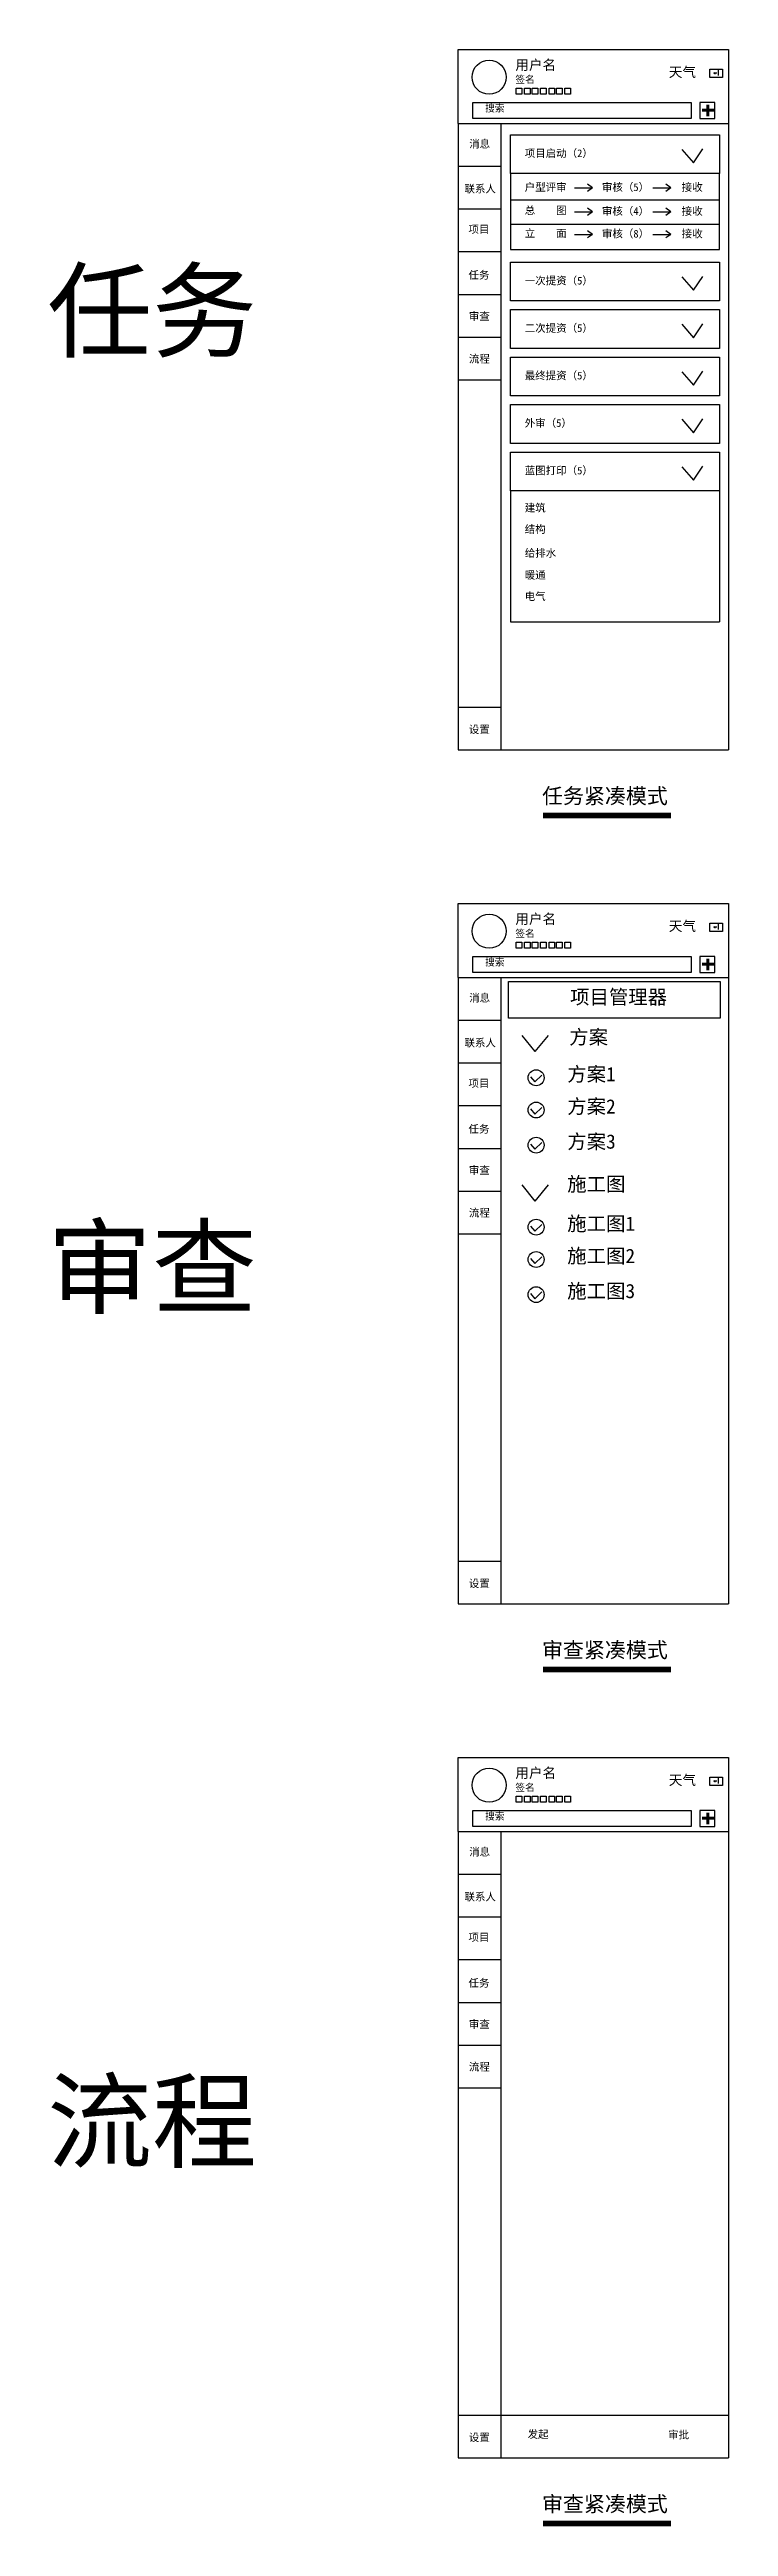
# Model space of a CAD drawing. Header units: millimetres. Extents: x 831 to 9769, y -14789 to 4150.
# Drawn here: x 831 to 3216, y -14789 to -6088 of the extents above; entities that cross this region are included whole.
import ezdxf

# ---------------------------------------------------------------- set-up
doc = ezdxf.new("R2010")
doc.units = ezdxf.units.MM
doc.styles.get("Standard").update_dxf_attribs({"font": 'arial.ttf'})

msp = doc.modelspace()

# ---------------------------------------------------------------- texts
at = {"attachment_point": 1}
for s, insert, char_height in [('{\\fSimSun|b0|i0|c134|p2;签名}', (2466.933, -6180.127), 25), ('{\\fSimSun|b0|i0|c134|p2;用户名}', (2466.933, -6123.944), 35), ('{\\fSimSun|b0|i0|c134|p2;天气}', (3005.855, -6149.137), 35), ('{\\fSimSun|b0|i0|c134|p2;搜索}', (2360.648, -6281.057), 25), ('{\\fSimSun|b0|i0|c134|p2;消息}', (2304.804, -6405.443), 27), ('{\\fSimSun|b0|i0|c134|p2;联系人}', (2288.141, -6563.022), 27), ('{\\fSimSun|b0|i0|c134|p2;户型评审}', (2499.795, -6557.509), 27), ('{\\fSimSun|b0|i0|c134|p2;审核（5）}', (2770.997, -6557.509), 27), ('{\\fSimSun|b0|i0|c134|p2;接收}', (3051.349, -6557.509), 27), ('{\\fSimSun|b0|i0|c134|p2;总    图 }', (2499.795, -6639.251), 27), ('{\\fSimSun|b0|i0|c134|p2;审核（4）}', (2770.997, -6641.616), 27), ('{\\fSimSun|b0|i0|c134|p2;接收}', (3051.349, -6641.616), 27), ('{\\fSimSun|b0|i0|c134|p2;项目}', (2302.194, -6705.268), 27), ('{\\fSimSun|b0|i0|c134|p2;立    面}', (2499.795, -6719.742), 27), ('{\\fSimSun|b0|i0|c134|p2;审核（8）}', (2770.997, -6720.859), 27), ('{\\fSimSun|b0|i0|c134|p2;接收}', (3051.349, -6720.859), 27), ('{\\fSimSun|b0|i0|c134|p2;任务}', (822.488, -6870.967), 270), ('{\\fSimSun|b0|i0|c134|p2;审查}', (2303.668, -7010.596), 27), ('{\\fSimSun|b0|i0|c134|p2;流程}', (2303.668, -7160.596), 27), ('{\\fSimSun|b0|i0|c134|p2;建筑}', (2499.795, -7683.794), 27), ('{\\fSimSun|b0|i0|c134|p2;结构}', (2499.795, -7759.052), 27), ('{\\fSimSun|b0|i0|c134|p2;给排水}', (2499.795, -7842.861), 27), ('{\\fSimSun|b0|i0|c134|p2;暖通}', (2499.795, -7919.829), 27), ('{\\fSimSun|b0|i0|c134|p2;电气}', (2499.795, -7994.914), 27), ('{\\fSimSun|b0|i0|c134|p2;设置}', (2303.492, -8462.36), 27), ('{\\fSimSun|b0|i0|c134|p2;任务紧凑模式}', (2560.51, -8682.536), 54), ('{\\fSimSun|b0|i0|c134|p2;用户名}', (2466.933, -9123.944), 35), ('{\\fSimSun|b0|i0|c134|p2;签名}', (2466.933, -9180.127), 25), ('{\\fSimSun|b0|i0|c134|p2;天气}', (3005.855, -9149.137), 35), ('{\\fSimSun|b0|i0|c134|p2;搜索}', (2360.648, -9281.057), 25), ('{\\fSimSun|b0|i0|c134|p2;项目管理器}', (2659.098, -9390.652), 50), ('{\\fSimSun|b0|i0|c134|p2;消息}', (2304.804, -9405.443), 27), ('{\\fSimSun|b0|i0|c134|p2;联系人}', (2288.141, -9563.022), 27), ('{\\fSimSun|b0|i0|c134|p2;方案}', (2656.148, -9531.45), 50), ('{\\fSimSun|b0|i0|c134|p2;方案1}', (2649.131, -9661.795), 50), ('{\\fSimSun|b0|i0|c134|p2;项目}', (2302.194, -9705.268), 27), ('{\\fSimSun|b0|i0|c134|p2;方案2}', (2649.131, -9775.17), 50), ('{\\fSimSun|b0|i0|c134|p2;任务}', (2302.194, -9865.924), 27), ('{\\fSimSun|b0|i0|c134|p2;方案3}', (2649.131, -9898.622), 50), ('{\\fSimSun|b0|i0|c134|p2;施工图}', (2649.131, -10048.189), 50), ('{\\fSimSun|b0|i0|c134|p2;流程}', (2303.668, -10160.596), 27), ('{\\fSimSun|b0|i0|c134|p2;审查}', (822.488, -10230.107), 270), ('{\\fSimSun|b0|i0|c134|p2;施工图2}', (2649.131, -10300.231), 50), ('{\\fSimSun|b0|i0|c134|p2;施工图3}', (2649.131, -10423.684), 50), ('{\\fSimSun|b0|i0|c134|p2;设置}', (2303.492, -11462.36), 27), ('{\\fSimSun|b0|i0|c134|p2;审查紧凑模式}', (2560.51, -11682.536), 54), ('{\\fSimSun|b0|i0|c134|p2;签名}', (2466.933, -12180.127), 25), ('{\\fSimSun|b0|i0|c134|p2;用户名}', (2466.933, -12123.944), 35), ('{\\fSimSun|b0|i0|c134|p2;天气}', (3005.855, -12149.137), 35), ('{\\fSimSun|b0|i0|c134|p2;搜索}', (2360.648, -12281.057), 25), ('{\\fSimSun|b0|i0|c134|p2;消息}', (2304.804, -12405.443), 27), ('{\\fSimSun|b0|i0|c134|p2;联系人}', (2288.141, -12563.022), 27), ('{\\fSimSun|b0|i0|c134|p2;项目}', (2302.194, -12705.268), 27), ('{\\fSimSun|b0|i0|c134|p2;任务}', (2302.194, -12865.924), 27), ('{\\fSimSun|b0|i0|c134|p2;审查}', (2303.668, -13010.596), 27), ('{\\fSimSun|b0|i0|c134|p2;流程}', (822.488, -13230.107), 270), ('{\\fSimSun|b0|i0|c134|p2;设置}', (2303.492, -14462.36), 27), ('{\\fSimSun|b0|i0|c134|p2;发起}', (2509.782, -14451.038), 27), ('{\\fSimSun|b0|i0|c134|p2;审批}', (3003.717, -14452.955), 27), ('{\\fSimSun|b0|i0|c134|p2;审查紧凑模式}', (2560.51, -14682.536), 54)]:
    msp.add_mtext(s, dxfattribs=dict(at, insert=insert, char_height=char_height))
at = {"color": 1, "char_height": 27, "attachment_point": 1}
for s, insert in [('{\\fSimSun|b0|i0|c134|p2;项目启动（2）}', (2499.795, -6438.327)), ('{\\fSimSun|b0|i0|c134|p2;任务}', (2302.194, -6865.924)), ('{\\fSimSun|b0|i0|c134|p2;一次提资（5）}', (2499.795, -6885.901)), ('{\\fSimSun|b0|i0|c134|p2;二次提资（5）}', (2499.795, -7052.625)), ('{\\fSimSun|b0|i0|c134|p2;最终提资（5）}', (2499.795, -7219.349)), ('{\\fSimSun|b0|i0|c134|p2;外审（5）}', (2499.795, -7386.073)), ('{\\fSimSun|b0|i0|c134|p2;蓝图打印（5）}', (2499.795, -7552.797)), ('{\\fSimSun|b0|i0|c134|p2;审查}', (2303.668, -10010.596)), ('{\\fSimSun|b0|i0|c134|p2;流程}', (2303.668, -13160.596))]:
    msp.add_mtext(s, dxfattribs=dict(at, insert=insert))
at = {"insert": (2649.131, -10186.857), "char_height": 50, "width": 459.13503, "attachment_point": 1}
msp.add_mtext('{\\fSimSun|b0|i0|c134|p2;施工图1}', dxfattribs=at)

# ---------------------------------------------------------------- linework, layer by layer
for p, q in [((2265.514, -6347.514), (2265.514, -6087.514)), ((2265.514, -6087.514), (3215.514, -6087.514)), ((3215.514, -6087.514), (3215.514, -6347.514)), ((3179.113, -6160.186), (3179.113, -6179.063)), ((2265.514, -6347.514), (3215.514, -6347.514)), ((3215.514, -6347.514), (3215.514, -8547.514)), ((2265.514, -6497.514), (2415.514, -6497.514)), ((2674.176, -6573.427), (2737.885, -6573.427)), ((2737.885, -6573.427), (2720.141, -6560.762)), ((2737.885, -6573.427), (2720.141, -6586.093)), ((2949.474, -6573.427), (3013.184, -6573.427)), ((3013.184, -6573.427), (2995.44, -6560.762)), ((3013.184, -6573.427), (2995.44, -6586.093)), ((2265.514, -6647.514), (2415.514, -6647.514)), ((2449.487, -6615.228), (3184.448, -6615.228)), ((2674.176, -6657.534), (2737.885, -6657.534)), ((2737.885, -6657.534), (2720.141, -6644.869)), ((2737.885, -6657.534), (2720.141, -6670.2)), ((2949.474, -6657.534), (3013.184, -6657.534)), ((3013.184, -6657.534), (2995.44, -6644.869)), ((3013.184, -6657.534), (2995.44, -6670.2)), ((2449.487, -6700.955), (3184.448, -6700.955)), ((2674.176, -6736.777), (2737.885, -6736.777)), ((2737.885, -6736.777), (2720.141, -6724.112)), ((2737.885, -6736.777), (2720.141, -6749.443)), ((2949.474, -6736.777), (3013.184, -6736.777)), ((3013.184, -6736.777), (2995.44, -6724.112)), ((3013.184, -6736.777), (2995.44, -6749.443)), ((2265.514, -6797.514), (2415.514, -6797.514)), ((2265.514, -6947.514), (2415.514, -6947.514)), ((2265.514, -7097.514), (2415.514, -7097.514)), ((2265.514, -7247.514), (2415.514, -7247.514)), ((2449.487, -7637.737), (2449.487, -8097.793)), ((3184.448, -7637.737), (3184.448, -8097.793)), ((2449.487, -8097.793), (3184.448, -8097.793)), ((2265.514, -8397.514), (2415.514, -8397.514)), ((2265.514, -8547.514), (3215.514, -8547.514)), ((2265.514, -9347.514), (2265.514, -9087.514)), ((2265.514, -9087.514), (3215.514, -9087.514)), ((3215.514, -9087.514), (3215.514, -9347.514)), ((3179.113, -9160.186), (3179.113, -9179.063)), ((2265.514, -9347.514), (3215.514, -9347.514)), ((3215.514, -9347.514), (3215.514, -11547.514)), ((2265.514, -9497.514), (2415.514, -9497.514)), ((2489.355, -9550.977), (2535.497, -9607.73)), ((2581.64, -9550.977), (2535.497, -9607.73)), ((2265.514, -9647.514), (2415.514, -9647.514)), ((2520.186, -9695.75), (2535.055, -9713.946)), ((2535.055, -9713.946), (2560.05, -9690.197)), ((2265.514, -9797.514), (2415.514, -9797.514)), ((2520.186, -9809.125), (2535.055, -9827.32)), ((2535.055, -9827.32), (2560.05, -9803.572)), ((2265.514, -9947.514), (2415.514, -9947.514)), ((2520.186, -9932.577), (2535.055, -9950.773)), ((2535.055, -9950.773), (2560.05, -9927.024)), ((2489.355, -10076.039), (2535.497, -10132.791)), ((2581.64, -10076.039), (2535.497, -10132.791)), ((2265.514, -10097.514), (2415.514, -10097.514)), ((2265.514, -10247.514), (2415.514, -10247.514)), ((2520.186, -10220.811), (2535.055, -10239.007)), ((2535.055, -10239.007), (2560.05, -10215.259)), ((2520.186, -10334.186), (2535.055, -10352.382)), ((2535.055, -10352.382), (2560.05, -10328.633)), ((2520.186, -10457.638), (2535.055, -10475.834)), ((2535.055, -10475.834), (2560.05, -10452.086)), ((2265.514, -11397.514), (2415.514, -11397.514)), ((2265.514, -11547.514), (3215.514, -11547.514)), ((2265.514, -12347.514), (2265.514, -12087.514)), ((2265.514, -12087.514), (3215.514, -12087.514)), ((3215.514, -12087.514), (3215.514, -12347.514)), ((3179.113, -12160.186), (3179.113, -12179.063)), ((2265.514, -12347.514), (3215.514, -12347.514)), ((3215.514, -12347.514), (3215.514, -14547.514)), ((2265.514, -12497.514), (2415.514, -12497.514)), ((2265.514, -12647.514), (2415.514, -12647.514)), ((2265.514, -12797.514), (2415.514, -12797.514)), ((2265.514, -12947.514), (2415.514, -12947.514)), ((2265.514, -13097.514), (2415.514, -13097.514)), ((2265.514, -13247.514), (2415.514, -13247.514)), ((2265.514, -14397.514), (2415.514, -14397.514)), ((2415.514, -14397.514), (3215.514, -14397.514)), ((2265.514, -14547.514), (3215.514, -14547.514))]:
    msp.add_line(p, q)
for points in [[(3150.495, -6155.9), (3195.145, -6155.9), (3195.145, -6185.649), (3150.495, -6185.649)], [(2469.86, -6222.916), (2489.213, -6222.916), (2489.213, -6244.016), (2469.86, -6244.016)], [(2499.601, -6222.916), (2518.955, -6222.916), (2518.955, -6244.016), (2499.601, -6244.016)], [(2526.057, -6222.916), (2545.411, -6222.916), (2545.411, -6244.016), (2526.057, -6244.016)], [(2555.453, -6222.916), (2574.806, -6222.916), (2574.806, -6244.016), (2555.453, -6244.016)], [(2585.194, -6222.916), (2604.547, -6222.916), (2604.547, -6244.016), (2585.194, -6244.016)], [(2611.65, -6222.916), (2631.003, -6222.916), (2631.003, -6244.016), (2611.65, -6244.016)], [(2641.045, -6222.916), (2660.399, -6222.916), (2660.399, -6244.016), (2641.045, -6244.016)], [(2317.104, -6273.287), (3084.546, -6273.287), (3084.546, -6329.69), (2317.104, -6329.69)], [(3167.582, -6273.819), (3115.45, -6273.819), (3115.45, -6329.69), (3167.582, -6329.69)], [(2449.487, -6386.891), (3184.448, -6386.891), (3184.448, -6523.267), (2449.487, -6523.267)], [(2449.487, -6834.465), (3184.448, -6834.465), (3184.448, -6970.841), (2449.487, -6970.841)], [(2449.487, -7001.189), (3184.448, -7001.189), (3184.448, -7137.565), (2449.487, -7137.565)], [(2449.487, -7167.913), (3184.448, -7167.913), (3184.448, -7304.289), (2449.487, -7304.289)], [(2449.487, -7334.637), (3184.448, -7334.637), (3184.448, -7471.013), (2449.487, -7471.013)], [(2449.487, -7501.361), (3184.448, -7501.361), (3184.448, -7637.737), (2449.487, -7637.737)], [(2469.86, -9222.916), (2489.213, -9222.916), (2489.213, -9244.016), (2469.86, -9244.016)], [(2499.601, -9222.916), (2518.955, -9222.916), (2518.955, -9244.016), (2499.601, -9244.016)], [(2526.057, -9222.916), (2545.411, -9222.916), (2545.411, -9244.016), (2526.057, -9244.016)], [(2555.453, -9222.916), (2574.806, -9222.916), (2574.806, -9244.016), (2555.453, -9244.016)], [(2585.194, -9222.916), (2604.547, -9222.916), (2604.547, -9244.016), (2585.194, -9244.016)], [(2611.65, -9222.916), (2631.003, -9222.916), (2631.003, -9244.016), (2611.65, -9244.016)], [(2641.045, -9222.916), (2660.399, -9222.916), (2660.399, -9244.016), (2641.045, -9244.016)], [(3150.495, -9155.9), (3195.145, -9155.9), (3195.145, -9185.649), (3150.495, -9185.649)], [(2317.104, -9273.287), (3084.546, -9273.287), (3084.546, -9329.69), (2317.104, -9329.69)], [(3167.582, -9273.819), (3115.45, -9273.819), (3115.45, -9329.69), (3167.582, -9329.69)], [(2443.361, -9360.948), (3186.356, -9360.948), (3186.356, -9489.771), (2443.361, -9489.771)], [(3150.495, -12155.9), (3195.145, -12155.9), (3195.145, -12185.649), (3150.495, -12185.649)], [(2469.86, -12222.916), (2489.213, -12222.916), (2489.213, -12244.016), (2469.86, -12244.016)], [(2499.601, -12222.916), (2518.955, -12222.916), (2518.955, -12244.016), (2499.601, -12244.016)], [(2526.057, -12222.916), (2545.411, -12222.916), (2545.411, -12244.016), (2526.057, -12244.016)], [(2555.453, -12222.916), (2574.806, -12222.916), (2574.806, -12244.016), (2555.453, -12244.016)], [(2585.194, -12222.916), (2604.547, -12222.916), (2604.547, -12244.016), (2585.194, -12244.016)], [(2611.65, -12222.916), (2631.003, -12222.916), (2631.003, -12244.016), (2611.65, -12244.016)], [(2641.045, -12222.916), (2660.399, -12222.916), (2660.399, -12244.016), (2641.045, -12244.016)], [(2317.104, -12273.287), (3084.546, -12273.287), (3084.546, -12329.69), (2317.104, -12329.69)], [(3167.582, -12273.819), (3115.45, -12273.819), (3115.45, -12329.69), (3167.582, -12329.69)]]:
    msp.add_lwpolyline(points, close=True)
for points in [[(3174.337, -6170.167), (3163.916, -6170.167), (3168.692, -6167.726)], [(3174.337, -6170.167), (3163.916, -6170.167), (3168.692, -6172.608)], [(2265.514, -6347.514), (2265.514, -8547.514)], [(2415.514, -6347.514), (2415.514, -8547.514)], [(3051.905, -6438.511), (3093.026, -6485.718), (3125.885, -6436.73)], [(2449.487, -6523.267), (2449.487, -6790.344), (3184.448, -6790.344), (3184.448, -6523.267)], [(3051.905, -6886.085), (3093.026, -6933.292), (3125.885, -6884.304)], [(3051.905, -7052.809), (3093.026, -7100.016), (3125.885, -7051.028)], [(3051.905, -7219.533), (3093.026, -7266.74), (3125.885, -7217.752)], [(3051.905, -7386.257), (3093.026, -7433.464), (3125.885, -7384.476)], [(3051.905, -7552.981), (3093.026, -7600.188), (3125.885, -7551.2)], [(3174.337, -9170.167), (3163.916, -9170.167), (3168.692, -9167.726)], [(3174.337, -9170.167), (3163.916, -9170.167), (3168.692, -9172.608)], [(2265.514, -9347.514), (2265.514, -11547.514)], [(2415.514, -9347.514), (2415.514, -11547.514)], [(3174.337, -12170.167), (3163.916, -12170.167), (3168.692, -12167.726)], [(3174.337, -12170.167), (3163.916, -12170.167), (3168.692, -12172.608)], [(2265.514, -12347.514), (2265.514, -14547.514)], [(2415.514, -12347.514), (2415.514, -14547.514)]]:
    msp.add_lwpolyline(points)
for points, const_width in [([(3122.372, -6300.627), (3165.524, -6300.627)], 10), ([(3142.85, -6281.326), (3142.85, -6322.57)], 10), ([(2563.533, -8778.633), (3013.866, -8778.633)], 20), ([(3122.372, -9300.627), (3165.524, -9300.627)], 10), ([(3142.85, -9281.326), (3142.85, -9322.57)], 10), ([(2563.533, -11778.633), (3013.866, -11778.633)], 20), ([(3122.372, -12300.627), (3165.524, -12300.627)], 10), ([(3142.85, -12281.326), (3142.85, -12322.57)], 10), ([(2563.533, -14778.633), (3013.866, -14778.633)], 20)]:
    msp.add_lwpolyline(points, dxfattribs=dict(const_width=const_width))
for centre, radius in [((2374.834, -6184.607), 60), ((2374.834, -9184.607), 60), ((2539.825, -9699.49), 27.906), ((2539.825, -9812.864), 27.906), ((2539.825, -9936.317), 27.906), ((2539.825, -10224.551), 27.906), ((2539.825, -10337.926), 27.906), ((2539.825, -10461.378), 27.906), ((2374.834, -12184.607), 60)]:
    msp.add_circle(centre, radius)

msp.set_redraw_order([(e.dxf.handle, doc.entitydb.next_handle()) for e in msp.query("TEXT MTEXT ATTDEF DIMENSION ARC_DIMENSION")])  # texts and dimensions are drawn at this point

doc.saveas('drawing.dxf')
